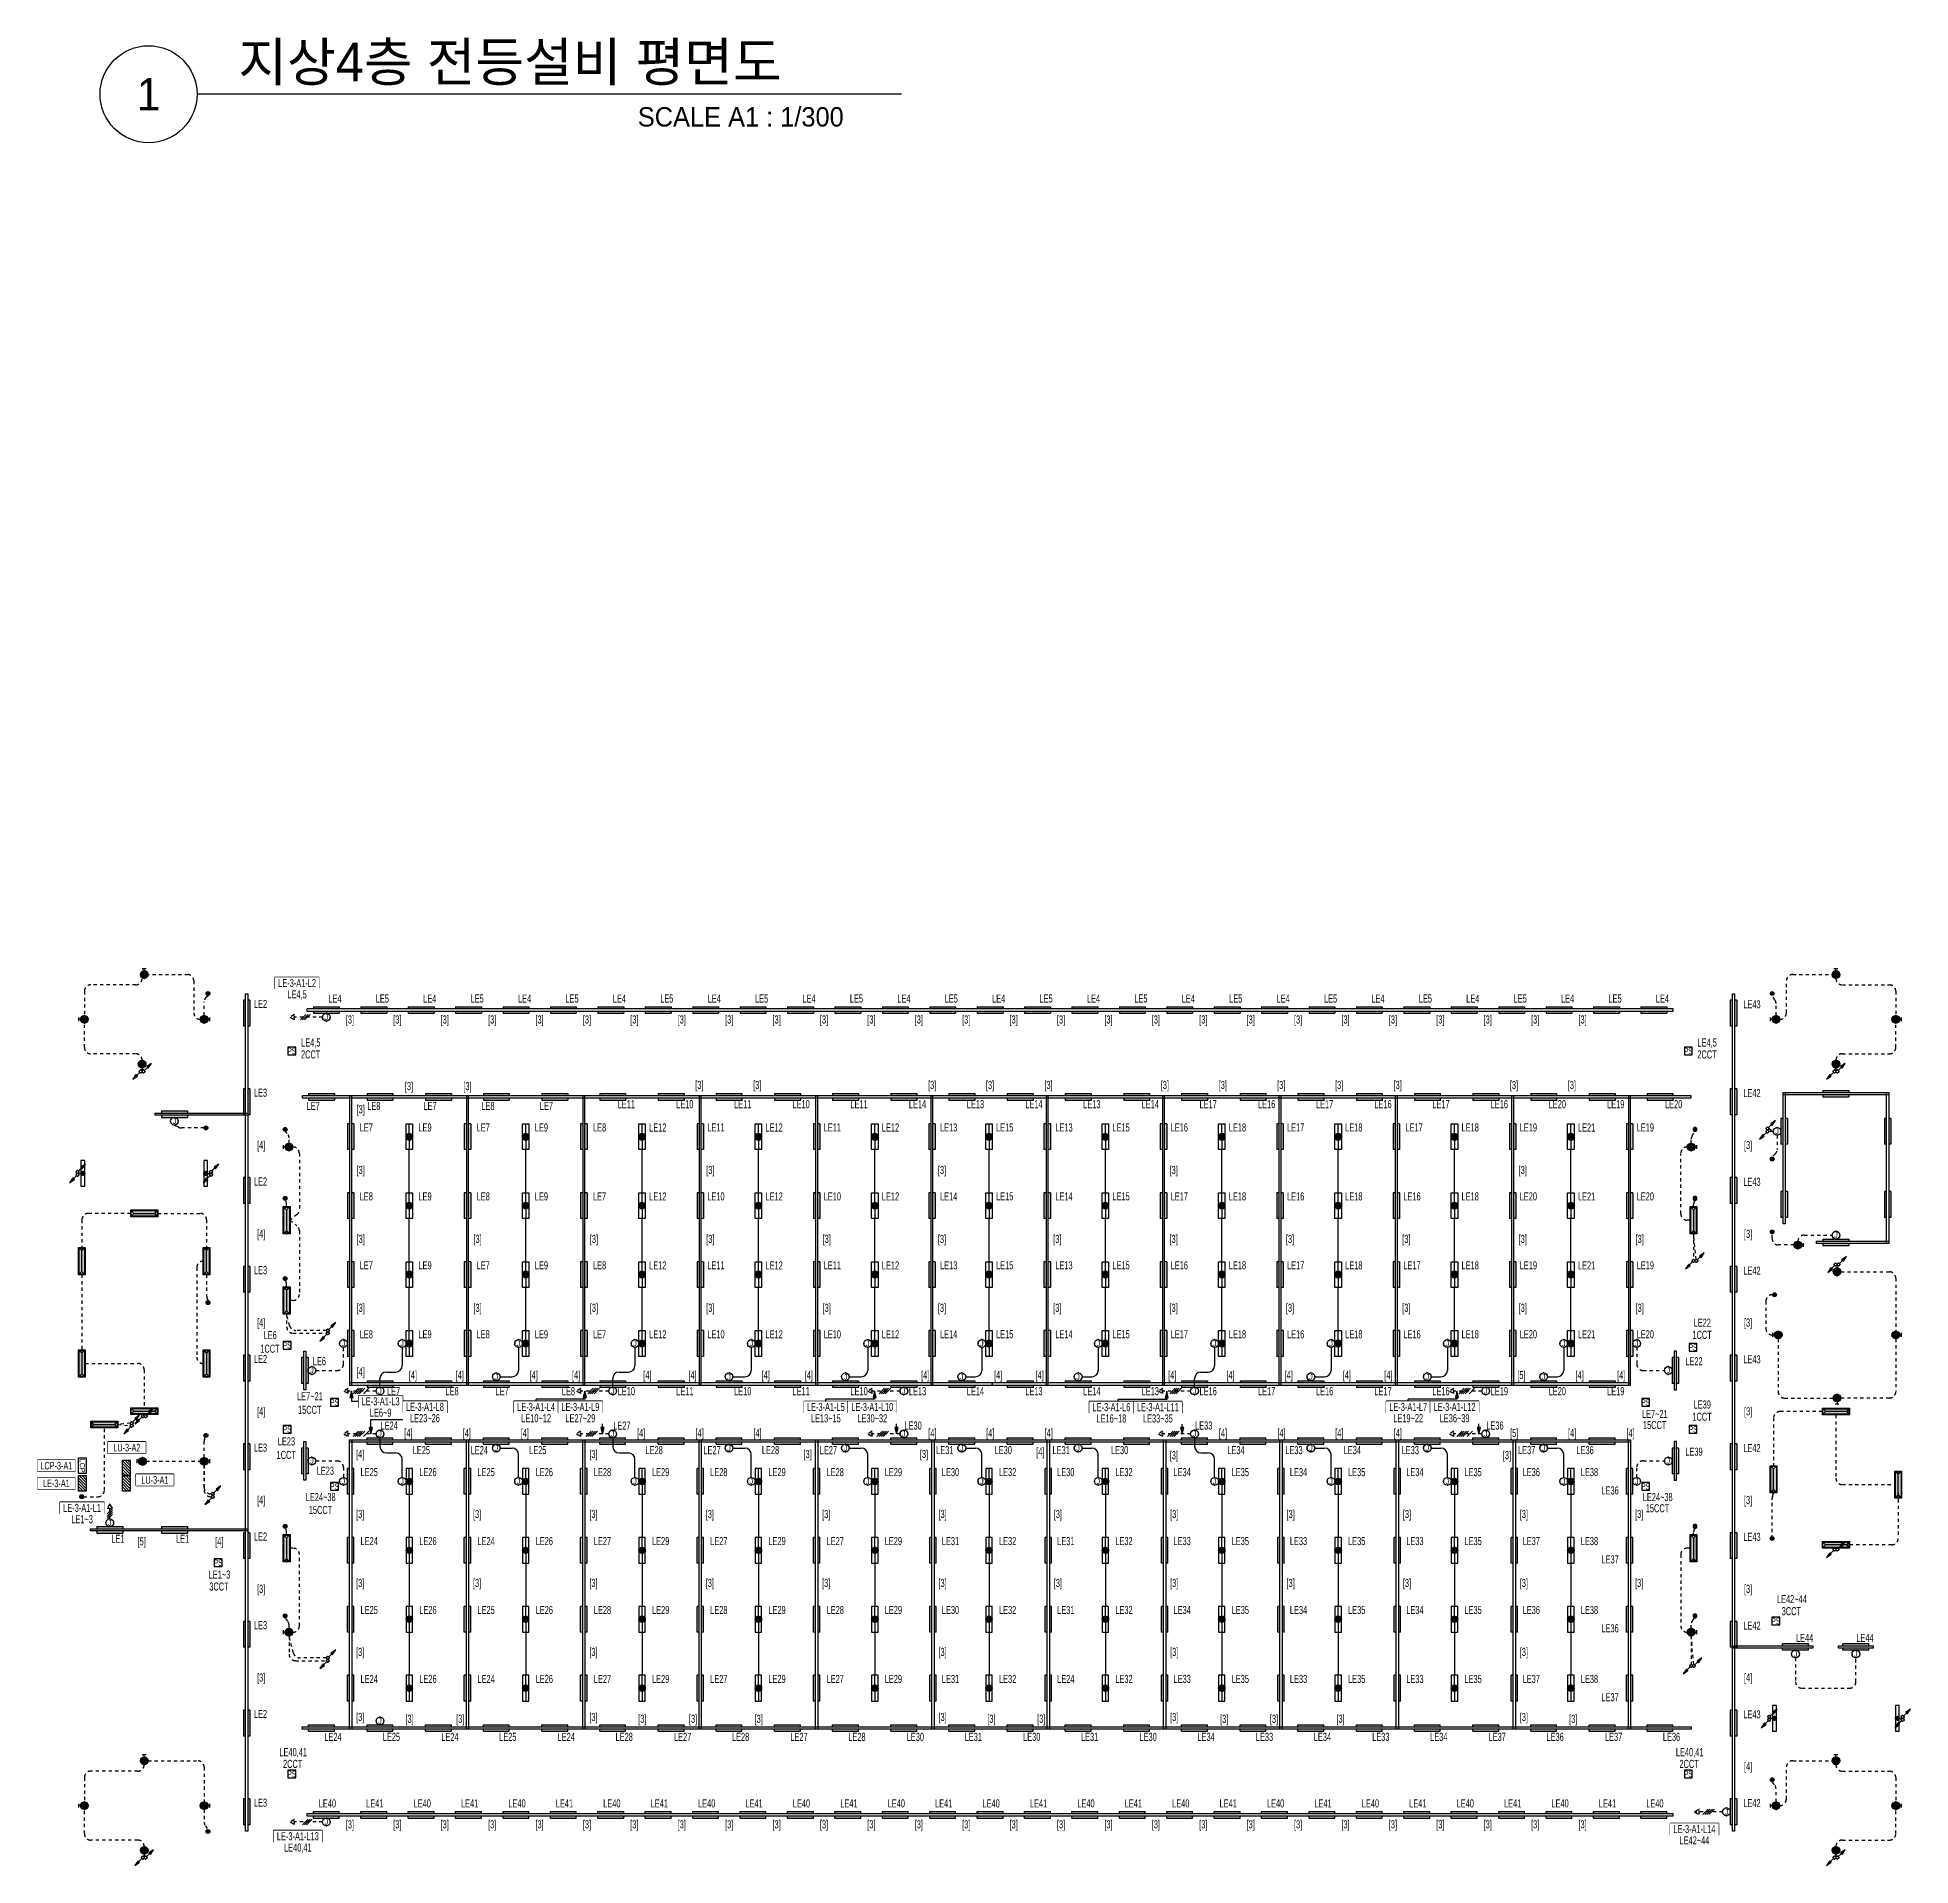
# Model space of a CAD drawing. Header units: millimetres. Extents: x 86947 to 500447, y -530175 to 1059536.
# Drawn here: x 90549 to 177466, y 285272 to 370135 of the extents above; entities that cross this region are included whole.
import ezdxf
from ezdxf.enums import TextEntityAlignment as Align

# ---------------------------------------------------------------- set-up
doc = ezdxf.new("R2010")
doc.units = ezdxf.units.MM
doc.header["$LTSCALE"] = 150
doc.set_wipeout_variables(frame=1)
doc.linetypes.add('D1', pattern=[3, 1, -1, 1])
for name, color, linetype in [('------01 Distribution Panel', 3, 'Continuous'), ('------01 Distribution Panel_UPS_Emgency', 232, 'Continuous'), ('------02 Etc Panel', 3, 'Continuous'), ('------03 Lighting Fixture', 3, 'Continuous'), ('------04 Lighting Switch', 2, 'Continuous'), ('------04 Number of Strands (가닥수)', 1, 'Continuous'), ('-----20 General Symbol', 3, 'Continuous'), ('-----21 Embeded Wire in Ceiling or Wall', 4, 'Continuous'), ('-----23 Concealed or Exposed Wire', 4, 'D1'), ('-----28 Race Way', 1, 'Continuous'), ('-----29 Indicator', 1, 'Continuous'), ('-----41 Drawing Title', 2, 'Continuous')]:
    doc.layers.add(name, color=color, linetype=linetype)
doc.styles.add('ELEC', font='')
doc.styles.get('ELEC').set_extended_font_data('Dotum')

msp = doc.modelspace()

# ---------------------------------------------------------------- texts
at = {"layer": '------04 Lighting Switch', "style": 'ELEC', "width": 0.7}
for s, p in [('LE4', (104353, 325518)), ('LE5', (106553, 325518)), ('LE4', (108753, 325518)), ('LE5', (110953, 325518)), ('LE4', (113153, 325518)), ('LE5', (115353, 325518)), ('LE4', (117553, 325518)), ('LE5', (119753, 325518)), ('LE4', (121953, 325518)), ('LE5', (124153, 325518)), ('LE4', (126353, 325518)), ('LE5', (128553, 325518)), ('LE4', (130753, 325518)), ('LE5', (132953, 325518)), ('LE4', (135153, 325518)), ('LE5', (137353, 325518)), ('LE4', (139553, 325518)), ('LE5', (141753, 325518)), ('LE4', (143953, 325518)), ('LE5', (146153, 325518)), ('LE4', (148353, 325518)), ('LE5', (150553, 325518)), ('LE4', (152753, 325518)), ('LE5', (154953, 325518)), ('LE4', (157153, 325518)), ('LE5', (159353, 325518)), ('LE4', (161553, 325518)), ('LE5', (163753, 325518)), ('LE4', (165953, 325518)), ('LE43', (170107, 325253)), ('LE4,5', (103234, 323444)), ('LE4,5', (168030, 323444)), ('2CCT', (103226, 322926)), ('2CCT', (168022, 322926)), ('LE3', (100898, 321151)), ('LE11', (117875, 320618)), ('LE10', (120587, 320618)), ('LE11', (123275, 320618)), ('LE10', (125987, 320618)), ('LE11', (128675, 320618)), ('LE14', (131387, 320618)), ('LE13', (134075, 320618)), ('LE14', (136787, 320618)), ('LE13', (139475, 320618)), ('LE14', (142187, 320618)), ('LE17', (144875, 320618)), ('LE16', (147587, 320618)), ('LE17', (150275, 320618)), ('LE16', (152987, 320618)), ('LE17', (155675, 320618)), ('LE16', (158387, 320618)), ('LE20', (161075, 320618)), ('LE19', (163787, 320618)), ('LE20', (166475, 320618)), ('LE42', (170107, 321133)), ('LE7', (103340, 320533)), ('LE8', (106159, 320533)), ('LE7', (108765, 320533)), ('LE8', (111453, 320533)), ('LE7', (114165, 320533)), ('LE7', (105808, 319536)), ('LE9', (108533, 319536)), ('LE7', (111233, 319536)), ('LE9', (113933, 319536)), ('LE8', (116633, 319536)), ('LE12', (119333, 319536)), ('LE11', (122033, 319536)), ('LE12', (124733, 319536)), ('LE11', (127433, 319536)), ('LE12', (130133, 319536)), ('LE13', (132833, 319536)), ('LE15', (135433, 319536)), ('LE13', (138183, 319536)), ('LE15', (140833, 319536)), ('LE16', (143533, 319536)), ('LE18', (146233, 319536)), ('LE17', (148933, 319536)), ('LE18', (151633, 319536)), ('LE17', (154433, 319536)), ('LE18', (157033, 319536)), ('LE19', (159733, 319536)), ('LE21', (162433, 319536)), ('LE19', (165158, 319536)), ('LE2', (100898, 317031)), ('LE8', (105808, 316336)), ('LE9', (108533, 316336)), ('LE8', (111233, 316336)), ('LE9', (113933, 316336)), ('LE7', (116633, 316336)), ('LE12', (119333, 316336)), ('LE10', (122033, 316336)), ('LE12', (124733, 316336)), ('LE10', (127433, 316336)), ('LE12', (130133, 316336)), ('LE14', (132833, 316336)), ('LE15', (135433, 316336)), ('LE14', (138183, 316336)), ('LE15', (140833, 316336)), ('LE17', (143533, 316336)), ('LE18', (146233, 316336)), ('LE16', (148933, 316336)), ('LE18', (151633, 316336)), ('LE16', (154333, 316336)), ('LE18', (157033, 316336)), ('LE20', (159733, 316336)), ('LE21', (162433, 316336)), ('LE20', (165158, 316336)), ('LE43', (170107, 317013)), ('LE3', (100898, 312911)), ('LE7', (105808, 313136)), ('LE9', (108533, 313136)), ('LE7', (111233, 313136)), ('LE9', (113933, 313136)), ('LE8', (116633, 313136)), ('LE12', (119333, 313136)), ('LE11', (122033, 313136)), ('LE12', (124733, 313136)), ('LE11', (127433, 313136)), ('LE12', (130133, 313136)), ('LE13', (132833, 313136)), ('LE15', (135433, 313136)), ('LE13', (138183, 313136)), ('LE15', (140833, 313136)), ('LE16', (143533, 313136)), ('LE18', (146233, 313136)), ('LE17', (148933, 313136)), ('LE18', (151633, 313136)), ('LE17', (154333, 313136)), ('LE18', (157033, 313136)), ('LE19', (159733, 313136)), ('LE21', (162433, 313136)), ('LE19', (165158, 313136)), ('LE42', (170107, 312893)), ('LE22', (167801, 310476)), ('1CCT', (101339, 309265)), ('LE6', (101347, 309896)), ('LE8', (105808, 309936)), ('LE9', (108533, 309936)), ('LE8', (111233, 309936)), ('LE9', (113933, 309936)), ('LE7', (116633, 309936)), ('LE12', (119333, 309936)), ('LE10', (122033, 309936)), ('LE12', (124733, 309936)), ('LE10', (127433, 309936)), ('LE12', (130133, 309936)), ('LE14', (132833, 309936)), ('LE15', (135433, 309936)), ('LE14', (138183, 309936)), ('LE15', (140833, 309936)), ('LE17', (143533, 309936)), ('LE18', (146233, 309936)), ('LE16', (148933, 309936)), ('LE18', (151633, 309936)), ('LE16', (154333, 309936)), ('LE18', (157033, 309936)), ('LE20', (159733, 309936)), ('LE21', (162433, 309936)), ('LE20', (165158, 309936)), ('1CCT', (167794, 309908)), ('LE2', (100898, 308791)), ('LE6', (103630, 308686)), ('LE22', (167417, 308686)), ('LE43', (170107, 308773)), ('LE7~21', (103192, 307060)), ('LE10', (117875, 307293)), ('LE11', (120587, 307293)), ('LE10', (123275, 307293)), ('LE13', (131387, 307293)), ('LE14', (134075, 307293)), ('LE13', (136787, 307293)), ('LE16', (144875, 307293)), ('LE17', (147587, 307293)), ('LE16', (150275, 307293)), ('LE19', (158387, 307293)), ('LE20', (161075, 307293)), ('LE19', (163787, 307293)), ('LE39', (167801, 306676)), ('15CCT', (103185, 306429)), ('LE7~21', (165601, 306240)), ('1CCT', (167794, 306108)), ('LE23', (102101, 304965, 0)), ('LE27', (117668, 305699)), ('LE33', (144668, 305699)), ('15CCT', (165594, 305723)), ('LE3', (100898, 304671)), ('1CCT', (102094, 304334, 0)), ('LE25', (108365, 304558)), ('LE24', (111053, 304558)), ('LE25', (113765, 304558)), ('LE28', (119165, 304558)), ('LE27', (121853, 304558)), ('LE28', (124565, 304558)), ('LE27', (127253, 304558)), ('LE31', (132653, 304558)), ('LE30', (135365, 304558)), ('LE31', (138053, 304558)), ('LE30', (140765, 304558)), ('LE34', (146165, 304558)), ('LE33', (148853, 304558)), ('LE34', (151565, 304558)), ('LE33', (154253, 304558)), ('LE37', (159653, 304558)), ('LE36', (162365, 304558)), ('LE39', (167417, 304486)), ('LE42', (170107, 304653)), ('LE23', (103907, 303602)), ('LE25', (105942, 303536)), ('LE26', (108667, 303536)), ('LE25', (111367, 303536)), ('LE26', (114067, 303536)), ('LE28', (116767, 303536)), ('LE29', (119467, 303536)), ('LE28', (122167, 303536)), ('LE29', (124867, 303536)), ('LE28', (127567, 303536)), ('LE29', (130267, 303536)), ('LE30', (132917, 303536)), ('LE32', (135567, 303536)), ('LE30', (138267, 303536)), ('LE32', (140967, 303536)), ('LE34', (143667, 303536)), ('LE35', (146367, 303536)), ('LE34', (149067, 303536)), ('LE35', (151767, 303536)), ('LE34', (154467, 303536)), ('LE35', (157167, 303536)), ('LE36', (159867, 303536)), ('LE38', (162567, 303536)), ('LE24~38', (103692, 302378)), ('LE36', (163525, 302686)), ('LE24~38', (165733, 302378)), ('15CCT', (103684, 301780)), ('15CCT', (165725, 301860)), ('LE2', (100898, 300551)), ('LE1', (94283, 300445)), ('LE1', (97283, 300445)), ('LE24', (105942, 300336)), ('LE26', (108667, 300336)), ('LE24', (111367, 300336)), ('LE26', (114067, 300336)), ('LE27', (116767, 300336)), ('LE29', (119467, 300336)), ('LE27', (122167, 300336)), ('LE29', (124867, 300336)), ('LE27', (127567, 300336)), ('LE29', (130267, 300336)), ('LE31', (132917, 300336)), ('LE32', (135567, 300336)), ('LE31', (138267, 300336)), ('LE32', (140967, 300336)), ('LE33', (143667, 300336)), ('LE35', (146367, 300336)), ('LE33', (149067, 300336)), ('LE35', (151767, 300336)), ('LE33', (154467, 300336)), ('LE35', (157167, 300336)), ('LE37', (159867, 300336)), ('LE38', (162567, 300336)), ('LE43', (170107, 300533)), ('LE37', (163525, 299486)), ('LE1~3', (98997, 298780)), ('3CCT', (98973, 298224)), ('LE25', (105942, 297136)), ('LE26', (108667, 297136)), ('LE25', (111367, 297136)), ('LE26', (114067, 297136)), ('LE28', (116767, 297136)), ('LE29', (119467, 297136)), ('LE28', (122167, 297136)), ('LE29', (124867, 297136)), ('LE28', (127567, 297136)), ('LE29', (130267, 297136)), ('LE30', (132917, 297136)), ('LE32', (135567, 297136)), ('LE31', (138267, 297136)), ('LE32', (140967, 297136)), ('LE34', (143667, 297136)), ('LE35', (146367, 297136)), ('LE34', (149067, 297136)), ('LE35', (151767, 297136)), ('LE34', (154467, 297136)), ('LE35', (157167, 297136)), ('LE36', (159867, 297136)), ('LE38', (162567, 297136)), ('LE42~44', (171959, 297643)), ('3CCT', (171935, 297081)), ('LE3', (100898, 296431)), ('LE36', (163525, 296286)), ('LE42', (170107, 296413)), ('LE44', (172553, 295838)), ('LE44', (175353, 295838)), ('LE24', (105942, 293936)), ('LE26', (108667, 293936)), ('LE24', (111367, 293936)), ('LE26', (114067, 293936)), ('LE27', (116767, 293936)), ('LE29', (119467, 293936)), ('LE27', (122167, 293936)), ('LE29', (124867, 293936)), ('LE27', (127567, 293936)), ('LE29', (130267, 293936)), ('LE31', (132917, 293936)), ('LE32', (135567, 293936)), ('LE24', (138267, 293936)), ('LE32', (140967, 293936)), ('LE33', (143667, 293936)), ('LE35', (146367, 293936)), ('LE33', (149067, 293936)), ('LE35', (151767, 293936)), ('LE33', (154467, 293936)), ('LE35', (157167, 293936)), ('LE37', (159867, 293936)), ('LE38', (162567, 293936)), ('LE37', (163525, 293086)), ('LE2', (100898, 292311)), ('LE43', (170107, 292293)), ('LE24', (104262, 291248)), ('LE25', (106975, 291248)), ('LE24', (109687, 291248)), ('LE25', (112375, 291248)), ('LE24', (115087, 291248)), ('LE28', (117775, 291248)), ('LE27', (120487, 291248)), ('LE28', (123175, 291248)), ('LE27', (125887, 291248)), ('LE28', (128575, 291248)), ('LE30', (131287, 291248)), ('LE31', (133975, 291248)), ('LE30', (136687, 291248)), ('LE31', (139375, 291248)), ('LE30', (142087, 291248)), ('LE34', (144775, 291248)), ('LE33', (147487, 291248)), ('LE34', (150175, 291248)), ('LE33', (152887, 291248)), ('LE34', (155575, 291248)), ('LE37', (158287, 291248)), ('LE36', (160975, 291248)), ('LE37', (163687, 291248)), ('LE36', (166375, 291248)), ('LE40,41', (102417, 290504)), ('LE40,41', (167217, 290504)), ('2CCT', (102393, 289991)), ('2CCT', (167193, 289991)), ('LE3', (100898, 288191)), ('LE40', (104003, 288158)), ('LE41', (106203, 288158)), ('LE40', (108403, 288158)), ('LE41', (110603, 288158)), ('LE40', (112803, 288158)), ('LE41', (115003, 288158)), ('LE40', (117203, 288158)), ('LE41', (119403, 288158)), ('LE40', (121603, 288158)), ('LE41', (123803, 288158)), ('LE40', (126003, 288158)), ('LE41', (128203, 288158)), ('LE40', (130403, 288158)), ('LE41', (132603, 288158)), ('LE40', (134803, 288158)), ('LE41', (137003, 288158)), ('LE40', (139203, 288158)), ('LE41', (141403, 288158)), ('LE40', (143603, 288158)), ('LE41', (145803, 288158)), ('LE40', (148003, 288158)), ('LE41', (150203, 288158)), ('LE40', (152403, 288158)), ('LE41', (154603, 288158)), ('LE40', (156803, 288158)), ('LE41', (159003, 288158)), ('LE40', (161203, 288158)), ('LE41', (163403, 288158)), ('LE40', (165603, 288158)), ('LE42', (170107, 288173))]:
    msp.add_text(s, height=375, dxfattribs=at).set_placement(p, align=Align.MIDDLE)
at = {"layer": '-----28 Race Way', "style": 'ELEC', "width": 0.7}
for s, p in [('[3]', (105047, 324501)), ('[3]', (107247, 324501)), ('[3]', (109447, 324501)), ('[3]', (111647, 324501)), ('[3]', (113847, 324501)), ('[3]', (116047, 324501)), ('[3]', (118247, 324501)), ('[3]', (120447, 324501)), ('[3]', (122647, 324501)), ('[3]', (124847, 324501)), ('[3]', (127047, 324501)), ('[3]', (129247, 324501)), ('[3]', (131447, 324501)), ('[3]', (133647, 324501)), ('[3]', (135847, 324501)), ('[3]', (138047, 324501)), ('[3]', (140247, 324501)), ('[3]', (142447, 324501)), ('[3]', (144647, 324501)), ('[3]', (146847, 324501)), ('[3]', (149047, 324501)), ('[3]', (151247, 324501)), ('[3]', (153447, 324501)), ('[3]', (155647, 324501)), ('[3]', (157847, 324501)), ('[3]', (160047, 324501)), ('[3]', (162247, 324501)), ('[3]', (107788, 321408)), ('[3]', (110501, 321408)), ('[3]', (121265, 321462)), ('[3]', (123952, 321462)), ('[3]', (132065, 321462)), ('[3]', (134752, 321462)), ('[3]', (137465, 321462)), ('[3]', (142865, 321462)), ('[3]', (145552, 321462)), ('[3]', (148265, 321462)), ('[3]', (150952, 321462)), ('[3]', (153665, 321462)), ('[3]', (159065, 321462)), ('[3]', (161752, 321462)), ('[3]', (105546, 320332)), ('[4]', (100929, 318672)), ('[3]', (169929, 318672)), ('[3]', (105546, 317515)), ('[3]', (121771, 317515)), ('[3]', (132521, 317515)), ('[3]', (143271, 317515)), ('[3]', (159471, 317515)), ('[4]', (100929, 314552)), ('[3]', (169929, 314552)), ('[3]', (105546, 314315)), ('[3]', (110971, 314315)), ('[3]', (116371, 314315)), ('[3]', (121771, 314315)), ('[3]', (127171, 314315)), ('[3]', (132521, 314315)), ('[3]', (137871, 314315)), ('[3]', (143271, 314315)), ('[3]', (148671, 314315)), ('[3]', (154071, 314315)), ('[3]', (159471, 314315)), ('[3]', (164896, 314315)), ('[3]', (105546, 311115)), ('[3]', (110971, 311115)), ('[3]', (116371, 311115)), ('[3]', (121771, 311115)), ('[3]', (127171, 311115)), ('[3]', (132521, 311115)), ('[3]', (137871, 311115)), ('[3]', (143271, 311115)), ('[3]', (148671, 311115)), ('[3]', (154071, 311115)), ('[3]', (159471, 311115)), ('[3]', (164896, 311115)), ('[4]', (100929, 310432)), ('[3]', (169929, 310432)), ('[4]', (105546, 308144)), ('[4]', (107971, 307996)), ('[4]', (110144, 307996)), ('[4]', (113573, 307996)), ('[4]', (115544, 307996)), ('[4]', (118852, 307996)), ('[4]', (120944, 307996)), ('[4]', (124342, 307996)), ('[4]', (126344, 307996)), ('[4]', (131744, 307996)), ('[4]', (135127, 307996)), ('[4]', (137052, 307996)), ('[4]', (143210, 307996)), ('[4]', (145910, 307996)), ('[4]', (148610, 307996)), ('[4]', (151310, 307996)), ('[4]', (153238, 307996)), ('[5]', (159410, 307996)), ('[4]', (162110, 307996)), ('[4]', (164042, 307996)), ('[4]', (100929, 306312)), ('[3]', (169929, 306312)), ('[4]', (110475, 305307)), ('[4]', (118562, 305307)), ('[4]', (121275, 305307)), ('[4]', (123962, 305307)), ('[4]', (132075, 305307)), ('[4]', (134762, 305307)), ('[4]', (137475, 305307)), ('[4]', (145562, 305307)), ('[4]', (148275, 305307)), ('[4]', (150962, 305307)), ('[5]', (159075, 305307)), ('[4]', (161762, 305307)), ('[4]', (164475, 305307)), ('[4]', (105524, 304331)), ('[3]', (116349, 304331)), ('[3]', (126286, 304331)), ('[3]', (131686, 304331)), ('[4]', (137086, 304431)), ('[3]', (143280, 304276)), ('[3]', (158737, 304276)), ('[4]', (100929, 302192)), ('[3]', (105524, 301544)), ('[3]', (110949, 301544)), ('[3]', (116349, 301544)), ('[3]', (121749, 301544)), ('[3]', (127149, 301544)), ('[3]', (132549, 301544)), ('[3]', (137899, 301544)), ('[3]', (143299, 301544)), ('[3]', (148699, 301544)), ('[3]', (154099, 301544)), ('[3]', (159524, 301544)), ('[3]', (164874, 301544)), ('[3]', (169929, 302192)), ('[5]', (95383, 300276)), ('[4]', (98988, 300276)), ('[3]', (100929, 298072)), ('[3]', (105524, 298344)), ('[3]', (110949, 298344)), ('[3]', (116349, 298344)), ('[3]', (121749, 298344)), ('[3]', (127149, 298344)), ('[3]', (132549, 298344)), ('[3]', (137899, 298344)), ('[3]', (143299, 298344)), ('[3]', (148699, 298344)), ('[3]', (154099, 298344)), ('[3]', (159524, 298344)), ('[3]', (164874, 298344)), ('[3]', (169929, 298072)), ('[3]', (105524, 295144)), ('[3]', (116349, 295144)), ('[3]', (132549, 295144)), ('[3]', (143299, 295144)), ('[3]', (159524, 295144)), ('[3]', (100929, 293952)), ('[4]', (169929, 293952)), ('[3]', (105524, 292122)), ('[3]', (107816, 292039)), ('[3]', (110170, 292039)), ('[3]', (116349, 292122)), ('[3]', (118616, 292039)), ('[3]', (120970, 292039)), ('[3]', (124016, 292039)), ('[3]', (132549, 292122)), ('[3]', (134816, 292039)), ('[3]', (137129, 292039)), ('[3]', (143299, 292122)), ('[3]', (145616, 292039)), ('[3]', (147929, 292039)), ('[3]', (151016, 292039)), ('[3]', (159524, 292122)), ('[3]', (161816, 292039)), ('[4]', (169929, 289832)), ('[3]', (105047, 287141)), ('[3]', (107247, 287141)), ('[3]', (109447, 287141)), ('[3]', (111647, 287141)), ('[3]', (113847, 287141)), ('[3]', (116047, 287141)), ('[3]', (118247, 287141)), ('[3]', (120447, 287141)), ('[3]', (122647, 287141)), ('[3]', (124847, 287141)), ('[3]', (127047, 287141)), ('[3]', (129247, 287141)), ('[3]', (131447, 287141)), ('[3]', (133647, 287141)), ('[3]', (135847, 287141)), ('[3]', (138047, 287141)), ('[3]', (140247, 287141)), ('[3]', (142447, 287141)), ('[3]', (144647, 287141)), ('[3]', (146847, 287141)), ('[3]', (149047, 287141)), ('[3]', (151247, 287141)), ('[3]', (153447, 287141)), ('[3]', (155647, 287141)), ('[3]', (157847, 287141)), ('[3]', (160047, 287141)), ('[3]', (162247, 287141))]:
    msp.add_text(s, height=375, dxfattribs=at).set_placement(p, align=Align.MIDDLE)
at = {"layer": '-----41 Drawing Title', "color": 2, "style": 'ELEC'}
msp.add_text('지상4층 전등설비 평면도', height=1800, dxfattribs=at).set_placement((99872, 368100))
at = {"layer": '-----41 Drawing Title', "color": 7, "style": 'ELEC'}
msp.add_text('1', height=1500, dxfattribs=at).set_placement((95704, 367500), align=Align.MIDDLE)
at = {"layer": '-----41 Drawing Title', "style": 'ELEC'}
msp.add_text('SCALE A1 : 1/300', height=900, dxfattribs=at).set_placement((127962, 366000), align=Align.RIGHT)

# ---------------------------------------------------------------- blocks, each defined once
blk = doc.blocks.new('E17')
h = blk.add_hatch(color=256)
h.paths.add_polyline_path([(600, 100), (-600, 100), (-600, 0), (600, 0)])
h.paths.add_polyline_path([(600, -100), (-600, -100), (-600, -200), (600, -200)])
for p, q in [((-600, 100), (600, 100)), ((-600, 100), (-600, 0)), ((600, 100), (600, 0)), ((600, 100), (600, 0)), ((-600, -100), (-600, -200)), ((-600, -200), (600, -200)), ((600, -100), (600, -200))]:
    blk.add_line(p, q)
blk = doc.blocks.new('*U12')
h = blk.add_hatch(color=256)
edge = h.paths.add_edge_path()
edge.add_arc((0, -75), 75, 0, 360)
blk.add_circle((0, -75), 75)
blk = doc.blocks.new('*U15')
blk.add_lwpolyline([(150, 0), (-150, 0), (-150, -300), (150, -300)], close=True)
at = {"style": 'ELEC', "width": 0.6}
blk.add_text('PS', height=250, dxfattribs=at).set_placement((0, -150), align=Align.MIDDLE)
blk = doc.blocks.new('D06')
for p, q in [((-75, 0), (0, 0)), ((0, -75), (0, 75))]:
    blk.add_line(p, q)
at = {"linetype": 'Continuous'}
blk.add_circle((-225, 0), 150, dxfattribs=at)
for p in [(-375, 0), (-225, 150), (-75, 0), (-225, -150)]:
    blk.add_point(p)
blk = doc.blocks.new('E06')
blk.add_hatch(color=256).paths.add_polyline_path([(-75, 0, 1), (-375, 0, 1)])
blk.add_blockref('D06', (0, 0))
blk = doc.blocks.new('벽부 비상등')
h = blk.add_hatch(color=0)
h.dxf.hatch_style = 1
h.paths.add_polyline_path([(0, 488), (-128, 600), (-128, -600), (0, -488)])
h = blk.add_hatch(color=0)
h.dxf.hatch_style = 1
h.paths.add_polyline_path([(128, 600), (0, 488), (0, -488), (128, -600)])
at = {"color": 1}
for p, q in [((-128, 600), (0, 488)), ((0, 488), (128, 600)), ((0, -488), (0, 488)), ((-128, -600), (0, -488)), ((0, -488), (128, -600))]:
    blk.add_line(p, q, dxfattribs=at)
blk.add_lwpolyline([(158, -630), (158, 630), (-158, 630), (-158, -630)], close=True)
blk.add_lwpolyline([(128, -600), (128, 600), (-128, 600), (-128, -600)], close=True, dxfattribs=at)
blk = doc.blocks.new('O04')
blk.add_circle((0, 0), 150)
for p in [(-150, 0), (0, 150), (150, 0), (0, -150)]:
    blk.add_point(p)
at = {"style": 'ELEC'}
blk.add_text('J', height=214, dxfattribs=at).set_placement((0, 0), align=Align.MIDDLE)
blk = doc.blocks.new('O01')
blk.add_hatch(color=256).paths.add_polyline_path([(-149, -218), (-218, -149), (-368, -368)])
blk.add_line((-46, -46), (-184, -184))
blk.add_lwpolyline([(-368, -368), (-149, -218), (-218, -149), (-368, -368)])
blk.add_circle((0, 0), 65)
for p in [(-65, 0), (-65, 0), (0, 65), (0, 65), (65, 0), (65, 0), (0, -65), (0, -65)]:
    blk.add_point(p)
blk = doc.blocks.new('O07')
blk.add_lwpolyline([(0, -100), (173, 0), (0, 100)], close=True)
blk = doc.blocks.new('*U44')
at = {"color": 0}
for p, q in [((-186, -106), (26, 106)), ((-106, -106), (106, 106)), ((-26, -106), (186, 106))]:
    blk.add_line(p, q, dxfattribs=at)
blk = doc.blocks.new('*U47')
at = {"color": 0}
for p, q in [((-226, -106), (-14, 106)), ((-146, -106), (66, 106)), ((-66, -106), (146, 106)), ((14, -106), (226, 106))]:
    blk.add_line(p, q, dxfattribs=at)
blk = doc.blocks.new('D12')
at = {"linetype": 'Continuous'}
blk.add_lwpolyline([(600, -90), (600, 90), (-600, 90), (-600, -90)], close=True, dxfattribs=at)
blk.add_circle((0, 0), 90, dxfattribs=at)
for p in [(-90, 0), (0, 90), (90, 0), (0, -90)]:
    blk.add_point(p)
blk = doc.blocks.new('E13')
at = {"layer": '------03 Lighting Fixture'}
blk.add_hatch(color=256, dxfattribs=at).paths.add_polyline_path([(-90, 180, 1), (90, 180, 1)])
for p, q in [((90, 0), (-90, 0)), ((0, 90), (0, 0))]:
    blk.add_line(p, q, dxfattribs=at)
blk.add_blockref('D12', (0, 180), dxfattribs=at)
blk = doc.blocks.new('A02')
h = blk.add_hatch()
h.set_pattern_fill('ANSI31', color=256, scale=25, style=0)
h.set_pattern_definition([(45, (-2000, -19200), (-56.1266, 56.1266), [])])
h.paths.add_polyline_path([(-300, 300), (-300, 0), (300, 0), (300, 300)])
blk.add_lwpolyline([(300, 0), (-300, 0), (-300, 300), (300, 300)], close=True)
blk = doc.blocks.new('A07')
blk.add_lwpolyline([(-300, 0), (-300, 300), (300, 300), (300, 0)], close=True)
at = {"style": 'ELEC'}
blk.add_text('LCP', height=200, dxfattribs=at).set_placement((0, 150), align=Align.MIDDLE)
blk = doc.blocks.new('D14')
at = {"linetype": 'Continuous'}
for p, q in [((-150, 0), (-600, 0)), ((150, 0), (600, 0))]:
    blk.add_line(p, q, dxfattribs=at)
blk.add_lwpolyline([(600, 150), (-600, 150), (-600, -150), (600, -150)], close=True, dxfattribs=at)
blk.add_circle((0, 0), 150, dxfattribs=at)
for p in [(-150, 0), (0, 150), (150, 0), (0, -150)]:
    blk.add_point(p)
blk = doc.blocks.new('E14')
blk.add_hatch(color=256).paths.add_polyline_path([(-150, 0, 1), (150, 0, 1)])
blk.add_blockref('D14', (0, 0))
blk = doc.blocks.new('*U46')
at = {"color": 0}
for p, q in [((-306, -106), (-94, 106)), ((-226, -106), (-14, 106)), ((-146, -106), (66, 106)), ((-66, -106), (146, 106)), ((94, -106), (306, 106))]:
    blk.add_line(p, q, dxfattribs=at)

# ---------------------------------------------------------------- linework, layer by layer
at = {"layer": '------01 Distribution Panel', "color": 1}
for points in [[(101570, 325979), (103625, 325979), (103625, 326504), (101570, 326504)], [(105447, 306558), (107502, 306558), (107502, 307083), (105447, 307083)], [(112659, 306301), (114714, 306301), (114714, 306826), (112659, 306826)], [(126105, 306296), (128160, 306296), (128160, 306821), (126105, 306821)], [(153128, 306301), (155183, 306301), (155183, 306826), (153128, 306826)], [(139357, 306289), (141412, 306289), (141412, 306814), (139357, 306814)], [(91593, 301612), (93648, 301612), (93648, 302137), (91593, 302137)], [(101504, 286371), (103759, 286371), (103759, 286896), (101504, 286896)], [(166312, 286706), (168566, 286706), (168566, 287231), (166312, 287231)]]:
    msp.add_lwpolyline(points, close=True, dxfattribs=at)
at = {"layer": '------01 Distribution Panel', "color": 1, "elevation": 0}
for points in [[(93819, 304411), (95574, 304411), (95574, 304936), (93819, 304936)], [(95121, 302910), (96876, 302910), (96876, 303435), (95121, 303435)], [(90549, 302753), (92304, 302753), (92304, 303278), (90549, 303278)]]:
    msp.add_lwpolyline(points, close=True, dxfattribs=at)
at = {"layer": '-----21 Embeded Wire in Ceiling or Wall'}
for p, q in [((107804, 316505), (107804, 318505)), ((113204, 316505), (113204, 318505)), ((118604, 316505), (118604, 318505)), ((124004, 316505), (124004, 318505)), ((129404, 316505), (129404, 318505)), ((134704, 316505), (134704, 318505)), ((140104, 316505), (140104, 318505)), ((145504, 316505), (145504, 318505)), ((150904, 316505), (150904, 318505)), ((156304, 316505), (156304, 318505)), ((161704, 316505), (161704, 318505)), ((107804, 313305), (107804, 315305)), ((113204, 313305), (113204, 315305)), ((118604, 313305), (118604, 315305)), ((124004, 313305), (124004, 315305)), ((129404, 313305), (129404, 315305)), ((134704, 313305), (134704, 315305)), ((140104, 313305), (140104, 315305)), ((145504, 313305), (145504, 315305)), ((150904, 313305), (150904, 315305)), ((156304, 313305), (156304, 315305)), ((161704, 313305), (161704, 315305)), ((107804, 310105), (107804, 312105)), ((113204, 310105), (113204, 312105)), ((118604, 310105), (118604, 312105)), ((124004, 310105), (124004, 312105)), ((129404, 310105), (129404, 312105)), ((134704, 310105), (134704, 312105)), ((140104, 310105), (140104, 312105)), ((145504, 310105), (145504, 312105)), ((150904, 310105), (150904, 312105)), ((156304, 310105), (156304, 312105)), ((161704, 310105), (161704, 312105)), ((107474, 309325), (107474, 308480)), ((112874, 309325), (112874, 308260)), ((118274, 309325), (118274, 308480)), ((123674, 309325), (123674, 308260)), ((129074, 309325), (129074, 308260)), ((134374, 309325), (134374, 308260)), ((139774, 309325), (139774, 308260)), ((145174, 309325), (145174, 308480)), ((150574, 309325), (150574, 308260)), ((155974, 309325), (155974, 308260)), ((161374, 309325), (161374, 308260)), ((106741, 308180), (107174, 308180)), ((112021, 307960), (112574, 307960)), ((117241, 307480), (117241, 307880)), ((117541, 308180), (117974, 308180)), ((122821, 307960), (123374, 307960)), ((128221, 307960), (128774, 307960)), ((133621, 307960), (134074, 307960)), ((139021, 307960), (139474, 307960)), ((144241, 307480), (144241, 307880)), ((144541, 308180), (144874, 308180)), ((149821, 307960), (150274, 307960)), ((155221, 307960), (155674, 307960)), ((160621, 307960), (161074, 307960)), ((106441, 305130), (106441, 304730)), ((117241, 305130), (117241, 304730)), ((144241, 305130), (144241, 304730)), ((106741, 304430), (107174, 304430)), ((112021, 304650), (112574, 304650)), ((112874, 303285), (112874, 304350)), ((117541, 304430), (117974, 304430)), ((122821, 304650), (123374, 304650)), ((123674, 303285), (123674, 304350)), ((128221, 304650), (128774, 304650)), ((129074, 303285), (129074, 304350)), ((133621, 304650), (134074, 304650)), ((134374, 303285), (134374, 304350)), ((139021, 304650), (139474, 304650)), ((139774, 303285), (139774, 304350)), ((144541, 304430), (144874, 304430)), ((149821, 304650), (150274, 304650)), ((150574, 303285), (150574, 304350)), ((155221, 304650), (155674, 304650)), ((155974, 303285), (155974, 304350)), ((160621, 304650), (161074, 304650)), ((161374, 303285), (161374, 304350)), ((107474, 303285), (107474, 304130)), ((118274, 303285), (118274, 304130)), ((145174, 303285), (145174, 304130)), ((107804, 302505), (107804, 300505)), ((113204, 302505), (113204, 300505)), ((118604, 302505), (118604, 300505)), ((124004, 302505), (124004, 300505)), ((129404, 302505), (129404, 300505)), ((134704, 302505), (134704, 300505)), ((140104, 302505), (140104, 300505)), ((145504, 302505), (145504, 300505)), ((150904, 302505), (150904, 300505)), ((156304, 302505), (156304, 300505)), ((161704, 302505), (161704, 300505)), ((107804, 299305), (107804, 297305)), ((113204, 299305), (113204, 297305)), ((118604, 299305), (118604, 297305)), ((124004, 299305), (124004, 297305)), ((129404, 299305), (129404, 297305)), ((134704, 299305), (134704, 297305)), ((140104, 299305), (140104, 297305)), ((145504, 299305), (145504, 297305)), ((150904, 299305), (150904, 297305)), ((156304, 299305), (156304, 297305)), ((161704, 299305), (161704, 297305)), ((107804, 296105), (107804, 294105)), ((113204, 296105), (113204, 294105)), ((118604, 296105), (118604, 294105)), ((124004, 296105), (124004, 294105)), ((129404, 296105), (129404, 294105)), ((134704, 296105), (134704, 294105)), ((140104, 296105), (140104, 294105)), ((145504, 296105), (145504, 294105)), ((150904, 296105), (150904, 294105)), ((156304, 296105), (156304, 294105)), ((161704, 296105), (161704, 294105))]:
    msp.add_line(p, q, dxfattribs=at)
for centre, start, end in [((106741, 307880), 90, 180), ((107174, 308480), 270, 0), ((112574, 308260), 270, 0), ((117541, 307880), 90, 180), ((117974, 308480), 270, 0), ((123374, 308260), 270, 0), ((128774, 308260), 270, 0), ((134074, 308260), 270, 0), ((139474, 308260), 270, 0), ((144541, 307880), 90, 180), ((144874, 308480), 270, 0), ((150274, 308260), 270, 0), ((155674, 308260), 270, 0), ((161074, 308260), 270, 0), ((106741, 304730), 180, 270), ((107174, 304130), 0, 90), ((112574, 304350), 0, 90), ((117541, 304730), 180, 270), ((117974, 304130), 0, 90), ((123374, 304350), 0, 90), ((128774, 304350), 0, 90), ((134074, 304350), 0, 90), ((139474, 304350), 0, 90), ((144541, 304730), 180, 270), ((144874, 304130), 0, 90), ((150274, 304350), 0, 90), ((155674, 304350), 0, 90), ((161074, 304350), 0, 90)]:
    msp.add_arc(centre, 300, start, end, dxfattribs=at)
at = {"layer": '-----23 Concealed or Exposed Wire'}
for points in [[(95404, 326455, -0.414214), (95104, 326155), (93024, 326155, 0.414214), (92724, 325855), (92724, 324735)], [(95584, 326635), (97504, 326635, -0.414214), (97804, 326335), (97804, 324855, 0.414214), (98104, 324555)], [(171404, 324555, 0.414214), (171704, 324855), (171704, 326335, -0.414214), (172004, 326635), (173824, 326635)], [(174004, 326455, 0.414214), (174304, 326155), (176484, 326155, -0.414214), (176784, 325855), (176784, 324735)], [(98284, 324735), (98284, 325364, -0.203951), (98376, 325580), (98464, 325665)], [(171224, 324735), (171224, 325296, 0.143386), (171176, 325458), (171044, 325665)], [(95404, 322655, 0.414214), (95104, 322955), (93024, 322955, -0.414214), (92724, 323255), (92724, 324375)], [(174004, 322655, -0.414214), (174304, 322955), (176484, 322955, 0.414214), (176784, 323255), (176784, 324375)], [(98274, 319515), (97230, 319515, -0.118785), (97093, 319548), (96904, 319645)], [(102224, 318810), (102224, 319048, 0.195368), (102139, 319257), (102044, 319355)], [(167284, 318810), (167284, 318983, -0.141893), (167330, 319144), (167464, 319355)], [(171274, 319175), (171274, 318516, -0.197487), (171187, 318305), (171044, 318160)], [(102404, 318630, -0.414214), (102704, 318330), (102704, 315723, -0.227423), (102591, 315489), (102269, 315230), (102591, 314971, -0.227423), (102704, 314737), (102704, 311805, -0.414214), (102404, 311505), (102269, 311505)], [(167239, 315230), (167104, 315230, -0.414214), (166804, 315530), (166804, 318330, -0.414214), (167104, 318630), (167284, 318630)], [(94874, 315548), (92911, 315548, 0.414214), (92611, 315248), (92611, 313960)], [(96134, 315548), (98096, 315548, -0.414214), (98396, 315248), (98396, 313960)], [(102111, 315860), (102111, 315963, 0.146377), (102062, 316127), (102044, 316155)], [(167396, 315860), (167396, 315959, -0.134172), (167438, 316111), (167464, 316155)], [(172054, 314080), (171344, 314080, -0.414214), (171044, 314380), (171044, 314597)], [(172234, 314080), (172234, 314235, -0.414214), (172534, 314535), (173824, 314535)], [(98239, 313330, 0.414214), (97939, 313030), (97939, 308880, 0.414214), (98239, 308580)], [(98396, 312700), (98396, 311733, 0.087527), (98414, 311631), (98464, 311495)], [(102111, 312135), (102111, 312239, 0.156652), (102055, 312414), (102044, 312430)], [(174234, 312835), (176484, 312835, -0.414214), (176784, 312535), (176784, 310085)], [(171065, 311770), (171054, 311770, 0.414214), (170754, 311470), (170754, 310205, 0.414214), (171054, 309905)], [(103954, 310113), (102539, 310113, -0.342726), (102248, 310339), (102111, 310875), (102111, 310875), (102111, 310283, 0.414214), (102411, 309983), (103954, 309983)], [(171324, 309725), (171324, 307275, 0.414214), (171624, 306975), (173874, 306975)], [(176784, 309725), (176784, 307275, -0.414214), (176484, 306975), (174234, 306975)], [(92769, 308580), (95204, 308580, -0.414214), (95504, 308280), (95504, 306520)], [(103464, 308255), (104449, 308255, 0.414214), (104749, 308555), (104749, 309325)], [(164759, 309325), (164759, 308555, 0.414214), (165059, 308255), (166044, 308255)], [(173374, 306348), (171411, 306348, 0.414214), (171111, 306048), (171111, 303835)], [(174004, 306190), (174004, 303255, 0.414214), (174304, 302955), (176739, 302955)], [(98284, 304220), (98284, 304976, -0.087415), (98299, 305061), (98364, 305240)], [(98624, 302525), (98584, 302525, -0.414214), (98284, 302825), (98284, 303860), (98284, 302695, 0.414214), (98584, 302395), (98624, 302395)], [(103464, 304055), (104449, 304055, -0.414214), (104749, 303755), (104749, 303285)], [(164759, 303285), (164759, 303755, -0.414214), (165059, 304055), (166044, 304055)], [(171044, 300455), (171044, 302318, -0.077895), (171058, 302410), (171111, 302575)], [(176896, 302575), (176896, 300463, -0.414214), (176596, 300163), (174634, 300163)], [(102111, 300635), (102111, 300737, 0.144104), (102063, 300900), (102044, 300930)], [(167396, 300635), (167396, 300738, -0.150684), (167448, 300907), (167464, 300930)], [(102404, 296105, 0.414214), (102704, 296405), (102704, 299705, 0.414214), (102404, 300005), (102269, 300005)], [(167239, 300005), (167104, 300005, 0.414214), (166804, 299705), (166804, 296405, 0.414214), (167104, 296105)], [(102224, 296285), (102224, 296436, 0.167033), (102160, 296620), (102044, 296770)], [(167284, 296285), (167284, 296461, -0.193153), (167367, 296669), (167464, 296770)], [(103954, 294913), (102715, 294913, -0.342726), (102424, 295139), (102224, 295925), (102224, 295925), (102224, 295083, 0.414214), (102524, 294783), (103954, 294783)], [(172130, 294910), (172130, 293805, 0.414214), (172430, 293505), (174630, 293505, 0.414214), (174930, 293805), (174930, 294910)], [(95504, 289955, -0.414214), (95204, 289655), (93024, 289655, 0.414214), (92724, 289355), (92724, 288235)], [(95684, 290135), (97984, 290135, -0.414214), (98284, 289835), (98284, 288235)], [(171404, 288055, 0.414214), (171704, 288355), (171704, 289835, -0.414214), (172004, 290135), (173824, 290135)], [(174004, 289955, 0.414214), (174304, 289655), (176484, 289655, -0.414214), (176784, 289355), (176784, 288235)], [(171224, 288235), (171224, 288834, 0.169198), (171159, 289020), (171044, 289165)], [(95504, 286155, 0.414214), (95204, 286455), (93024, 286455, -0.414214), (92724, 286755), (92724, 287875)], [(98284, 287875), (98284, 287291, 0.158092), (98341, 287115), (98464, 286945)], [(174004, 286155, -0.414214), (174304, 286455), (176484, 286455, 0.414214), (176784, 286755), (176784, 287875)]]:
    msp.add_lwpolyline(points, format="xyb", dxfattribs=at)
for points in [[(103774, 324655), (102274, 324655)], [(170895, 319485), (171094, 319355), (170895, 319355)], [(167526, 313405), (167396, 314600), (167396, 313405)], [(92611, 312700), (92611, 309210)], [(117061, 307300), (115561, 307300)], [(130574, 307300), (129074, 307300)], [(144061, 307300), (142561, 307300)], [(157574, 307300), (156074, 307300)], [(94854, 305813), (94284, 305748), (94854, 305683)], [(106261, 305310), (104761, 305310)], [(117061, 305310), (115561, 305310)], [(130574, 305310), (129074, 305310)], [(144061, 305310), (142561, 305310)], [(157574, 305310), (156074, 305310)], [(95604, 304040), (98104, 304040)], [(93904, 301365), (93904, 302065)], [(167414, 294605), (167284, 295925), (167284, 294605)], [(168744, 287765), (167444, 287765)], [(103774, 287295), (102274, 287295)]]:
    msp.add_lwpolyline(points, dxfattribs=at)
at = {"layer": '-----28 Race Way'}
for points in [[(100204, 325745), (100304, 325745), (100304, 286865), (100204, 286865)], [(102829, 320905), (167279, 320905), (167279, 321005), (102829, 321005)], [(115954, 307580), (115954, 321005), (115854, 321005), (115854, 307580)], [(132104, 307580), (132104, 321005), (132004, 321005), (132004, 307580)], [(137454, 307580), (137454, 321005), (137354, 321005), (137354, 307580)], [(142854, 307580), (142854, 321005), (142754, 321005), (142754, 307580)], [(148254, 307580), (148254, 321005), (148154, 321005), (148154, 307580)], [(153654, 307580), (153654, 321005), (153554, 321005), (153554, 307580)], [(159054, 307580), (159054, 321005), (158954, 321005), (158954, 307580)], [(171554, 321155), (171654, 321155), (171654, 315055), (171554, 315055)], [(176454, 321155), (176454, 321055), (171554, 321055), (171554, 321155)], [(176354, 321155), (176454, 321155), (176454, 314155), (176354, 314155)], [(176454, 314255), (176454, 314155), (173104, 314155), (173104, 314255)], [(102904, 309155), (103004, 309155), (103004, 307355), (102904, 307355)], [(166604, 309155), (166504, 309155), (166504, 307355), (166604, 307355)], [(105029, 307580), (134854, 307580), (134854, 307680), (105029, 307680)], [(134854, 307580), (164479, 307580), (164479, 307680), (134854, 307680)], [(102904, 304955), (103004, 304955), (103004, 303155), (102904, 303155)], [(105029, 305030), (164479, 305030), (164479, 304930), (105029, 304930)], [(121354, 305030), (121354, 291605), (121254, 291605), (121254, 305030)], [(137504, 305030), (137504, 291605), (137404, 291605), (137404, 305030)], [(142904, 305030), (142904, 291605), (142804, 291605), (142804, 305030)], [(148304, 305030), (148304, 291605), (148204, 291605), (148204, 305030)], [(153704, 305030), (153704, 291605), (153604, 291605), (153604, 305030)], [(159129, 305030), (159129, 291605), (159029, 291605), (159029, 305030)], [(166604, 304955), (166504, 304955), (166504, 303155), (166604, 303155)], [(93004, 300805), (93004, 300905), (100304, 300905), (100304, 300805)], [(169254, 295470), (172930, 295470), (172930, 295370), (169254, 295370)], [(174130, 295470), (175730, 295470), (175730, 295370), (174130, 295370)], [(102829, 291705), (167279, 291705), (167279, 291605), (102829, 291605)]]:
    msp.add_lwpolyline(points, close=True, dxfattribs=at)
at = {"layer": '-----28 Race Way', "elevation": 0}
for points in [[(169304, 325745), (169304, 286865), (169204, 286865), (169204, 325745)], [(103054, 324935), (166454, 324935), (166454, 325035), (103054, 325035)], [(105129, 307580), (105129, 321005), (105029, 321005), (105029, 307580)], [(110554, 307580), (110554, 321005), (110454, 321005), (110454, 307580)], [(121354, 307580), (121354, 321005), (121254, 321005), (121254, 307580)], [(126754, 307580), (126754, 321005), (126654, 321005), (126654, 307580)], [(164479, 307580), (164479, 321005), (164379, 321005), (164379, 307580)], [(96004, 320105), (96004, 320205), (100304, 320205), (100304, 320105)], [(105129, 305030), (105129, 291605), (105029, 291605), (105029, 305030)], [(110554, 305030), (110554, 291605), (110454, 291605), (110454, 305030)], [(115954, 305030), (115954, 291605), (115854, 291605), (115854, 305030)], [(126754, 305030), (126754, 291605), (126654, 291605), (126654, 305030)], [(132154, 305030), (132154, 291605), (132054, 291605), (132054, 305030)], [(164479, 305030), (164479, 291605), (164379, 291605), (164379, 305030)], [(103054, 287575), (166454, 287575), (166454, 287675), (103054, 287675)]]:
    msp.add_lwpolyline(points, close=True, dxfattribs=at)
at = {"layer": '-----41 Drawing Title', "color": 7}
msp.add_line((130646, 367500), (97954, 367500), dxfattribs=at)
msp.add_circle((95704, 367500), 2250, dxfattribs=at)

# ---------------------------------------------------------------- block references
at = {"layer": '------01 Distribution Panel', "xscale": 1.2, "yscale": 1.2, "zscale": 1.2, "rotation": 270}
msp.add_blockref('A02', (92454, 303015), dxfattribs=at)
at = {"layer": '------01 Distribution Panel_UPS_Emgency', "xscale": 1.2, "yscale": 1.2, "zscale": 1.2, "rotation": 270}
msp.add_blockref('A02', (94494, 303015), dxfattribs=at)
at = {"layer": '------02 Etc Panel', "xscale": 1.2, "yscale": 1.2, "zscale": 1.2, "rotation": 270}
msp.add_blockref('A07', (92454, 303835), dxfattribs=at)
at = {"layer": '------03 Lighting Fixture', "xscale": 1.2, "yscale": 1.2, "zscale": 1.2}
for p, rotation in [((95504, 326905), 90), ((174004, 326905), 90), ((92454, 324555), 180), ((170954, 324555), 180), ((95404, 322205), 270), ((174004, 322205), 270), ((101954, 318630), 180), ((174054, 313105), 90), ((171054, 309905), 180), ((174054, 306705), 270), ((95154, 304040), 180), ((101954, 296105), 180), ((95504, 290405), 89.99999999999999), ((174004, 290405), 90), ((92454, 288055), 180), ((170954, 288055), 180), ((95504, 285705), 270), ((174004, 285705), 270)]:
    msp.add_blockref('E06', p, dxfattribs=dict(at, rotation=rotation))
at = {"layer": '------03 Lighting Fixture', "color": 3}
for p, rotation in [((100304, 324845), 270), ((169304, 324845), 270), ((100304, 320725), 270), ((169304, 320725), 270), ((171654, 319355), 270), ((176454, 319355), 270), ((105129, 319105), 270), ((110554, 319105), 270), ((115954, 319105), 270), ((121354, 319105), 270), ((126754, 319105), 270), ((132104, 319105), 270), ((137454, 319105), 270), ((142854, 319105), 270), ((148254, 319105), 270), ((153654, 319105), 270), ((159054, 319105), 270), ((164479, 319105), 270), ((100304, 316605), 270), ((105129, 315905), 270), ((110554, 315905), 270), ((115954, 315905), 270), ((121354, 315905), 270), ((126754, 315905), 270), ((132104, 315905), 270), ((137454, 315905), 270), ((142854, 315905), 270), ((148254, 315905), 270), ((153654, 315905), 270), ((159054, 315905), 270), ((164479, 315905), 270), ((169304, 316605), 270), ((171654, 315955), 270), ((176454, 315955), 270), ((100304, 312485), 270), ((105129, 312705), 270), ((110554, 312705), 270), ((115954, 312705), 270), ((121354, 312705), 270), ((126754, 312705), 270), ((132104, 312705), 270), ((137454, 312705), 270), ((142854, 312705), 270), ((148254, 312705), 270), ((153654, 312705), 270), ((159054, 312705), 270), ((164479, 312705), 270), ((169304, 312485), 270), ((105129, 309505), 270), ((110554, 309505), 270), ((115954, 309505), 270), ((121354, 309505), 270), ((126754, 309505), 270), ((132104, 309505), 270), ((137454, 309505), 270), ((142854, 309505), 270), ((148254, 309505), 270), ((153654, 309505), 270), ((159054, 309505), 270), ((164479, 309505), 270), ((100304, 308365), 270), ((103004, 308255), 270), ((166604, 308255), 270), ((169304, 308365), 270), ((100304, 304245), 270), ((103004, 304055), 270), ((166604, 304055), 270), ((169304, 304245), 270), ((100304, 300125), 270), ((169304, 300125), 270), ((100304, 296005), 270), ((169304, 296005), 270), ((172130, 295370), 180), ((174930, 295370), 180), ((100304, 291885), 270), ((169304, 291885), 270), ((100304, 287765), 270), ((169304, 287765), 270)]:
    msp.add_blockref('E17', p, dxfattribs=dict(at, rotation=rotation))
for p in [(103954, 325035), (106154, 325035), (108354, 325035), (110554, 325035), (112754, 325035), (114954, 325035), (117154, 325035), (119354, 325035), (121554, 325035), (123754, 325035), (125954, 325035), (128154, 325035), (130354, 325035), (132554, 325035), (134754, 325035), (136954, 325035), (139154, 325035), (141354, 325035), (143554, 325035), (145754, 325035), (147954, 325035), (150154, 325035), (152354, 325035), (154554, 325035), (156754, 325035), (158954, 325035), (161154, 325035), (163354, 325035), (165554, 325035), (103729, 321005), (106441, 321005), (109154, 321005), (111841, 321005), (114554, 321005), (117241, 321005), (119954, 321005), (122641, 321005), (125354, 321005), (128041, 321005), (130754, 321005), (133441, 321005), (136154, 321005), (138841, 321005), (141554, 321005), (144241, 321005), (146954, 321005), (149641, 321005), (152354, 321005), (155041, 321005), (157754, 321005), (160441, 321005), (163154, 321005), (165841, 321005), (174004, 321155), (96904, 320205), (174004, 314255), (109154, 307680), (111841, 307680), (114554, 307680), (117241, 307680), (119954, 307680), (122641, 307680), (125354, 307680), (128041, 307680), (130754, 307680), (133441, 307680), (136154, 307680), (138841, 307680), (141554, 307680), (144241, 307680), (146954, 307680), (149641, 307680), (152354, 307680), (155041, 307680), (157754, 307680), (160441, 307680), (163154, 307680), (93904, 300905), (96904, 300905)]:
    msp.add_blockref('E17', p, dxfattribs=at)
at = {"layer": '------03 Lighting Fixture', "xscale": 1.2, "yscale": 1.2, "zscale": 1.2}
for p in [(98554, 324555), (177054, 324555), (167554, 318630), (172504, 314080), (177054, 309905), (98554, 304040), (167554, 296105), (98554, 288055), (177054, 288055)]:
    msp.add_blockref('E06', p, dxfattribs=at)
at = {"layer": '------03 Lighting Fixture', "xscale": -1}
for name, p, rotation in [('E14', (107804, 319105), 270), ('E14', (113204, 319105), 270), ('E14', (118604, 319105), 270), ('E14', (124004, 319105), 270), ('E14', (129404, 319105), 270), ('E14', (134704, 319105), 270), ('E14', (140104, 319105), 270), ('E14', (145504, 319105), 270), ('E14', (150904, 319105), 270), ('E14', (156304, 319105), 270), ('E14', (161704, 319105), 270), ('E14', (107804, 315905), 270), ('E14', (113204, 315905), 270), ('E14', (118604, 315905), 270), ('E14', (124004, 315905), 270), ('E14', (129404, 315905), 270), ('E14', (134704, 315905), 270), ('E14', (140104, 315905), 270), ('E14', (145504, 315905), 270), ('E14', (150904, 315905), 270), ('E14', (156304, 315905), 270), ('E14', (161704, 315905), 270), ('벽부 비상등', (95504, 315548), 270), ('벽부 비상등', (102111, 315230), 180), ('벽부 비상등', (167396, 315230), 180), ('E14', (107804, 312705), 270), ('E14', (113204, 312705), 270), ('E14', (118604, 312705), 270), ('E14', (124004, 312705), 270), ('E14', (129404, 312705), 270), ('E14', (134704, 312705), 270), ('E14', (140104, 312705), 270), ('E14', (145504, 312705), 270), ('E14', (150904, 312705), 270), ('E14', (156304, 312705), 270), ('E14', (161704, 312705), 270), ('벽부 비상등', (102111, 311505), 180), ('E14', (107804, 309505), 270), ('E14', (113204, 309505), 270), ('E14', (118604, 309505), 270), ('E14', (124004, 309505), 270), ('E14', (129404, 309505), 270), ('E14', (134704, 309505), 270), ('E14', (140104, 309505), 270), ('E14', (145504, 309505), 270), ('E14', (150904, 309505), 270), ('E14', (156304, 309505), 270), ('E14', (161704, 309505), 270), ('벽부 비상등', (92611, 308580), 180), ('벽부 비상등', (98396, 308580), 180), ('벽부 비상등', (95504, 306363), 270), ('벽부 비상등', (174004, 306348), 90), ('벽부 비상등', (93654, 305748), 270), ('벽부 비상등', (102111, 300005), 180), ('벽부 비상등', (167396, 300005), 180), ('벽부 비상등', (174004, 300163), 90)]:
    msp.add_blockref(name, p, dxfattribs=dict(at, rotation=rotation))
at = {"layer": '------03 Lighting Fixture'}
for name, p, rotation in [('E13', (92474, 317405), 270), ('E13', (98534, 317405), 89.99999999999999), ('E14', (107804, 303105), 270), ('E14', (113204, 303105), 270), ('E14', (118604, 303105), 270), ('E14', (124004, 303105), 270), ('E14', (129404, 303105), 270), ('E14', (134704, 303105), 270), ('E14', (140104, 303105), 270), ('E14', (145504, 303105), 270), ('E14', (150904, 303105), 270), ('E14', (156304, 303105), 270), ('E14', (161704, 303105), 270), ('E14', (107804, 299905), 270), ('E14', (113204, 299905), 270), ('E14', (118604, 299905), 270), ('E14', (124004, 299905), 270), ('E14', (129404, 299905), 270), ('E14', (134704, 299905), 270), ('E14', (140104, 299905), 270), ('E14', (145504, 299905), 270), ('E14', (150904, 299905), 270), ('E14', (156304, 299905), 270), ('E14', (161704, 299905), 270), ('E14', (107804, 296705), 270), ('E14', (113204, 296705), 270), ('E14', (118604, 296705), 270), ('E14', (124004, 296705), 270), ('E14', (129404, 296705), 270), ('E14', (134704, 296705), 270), ('E14', (140104, 296705), 270), ('E14', (145504, 296705), 270), ('E14', (150904, 296705), 270), ('E14', (156304, 296705), 270), ('E14', (161704, 296705), 270), ('E14', (107804, 293505), 270), ('E14', (113204, 293505), 270), ('E14', (118604, 293505), 270), ('E14', (124004, 293505), 270), ('E14', (129404, 293505), 270), ('E14', (134704, 293505), 270), ('E14', (140104, 293505), 270), ('E14', (145504, 293505), 270), ('E14', (150904, 293505), 270), ('E14', (156304, 293505), 270), ('E14', (161704, 293505), 270), ('E13', (170974, 292105), 270), ('E13', (177034, 292105), 89.99999999999999)]:
    msp.add_blockref(name, p, dxfattribs=dict(at, rotation=rotation))
at = {"layer": '------03 Lighting Fixture', "xscale": -1}
for p in [(92611, 313330), (98396, 313330), (171111, 303205), (176896, 302955)]:
    msp.add_blockref('벽부 비상등', p, dxfattribs=at)
at = {"layer": '------03 Lighting Fixture', "color": 3, "xscale": -1}
for p, rotation in [((106441, 304930), 180), ((109154, 304930), 180), ((111841, 304930), 180), ((114554, 304930), 180), ((117241, 304930), 180), ((119954, 304930), 180), ((122641, 304930), 180), ((125354, 304930), 180), ((128041, 304930), 180), ((130754, 304930), 180), ((133441, 304930), 180), ((136154, 304930), 180), ((138841, 304930), 180), ((141554, 304930), 180), ((144241, 304930), 180), ((146954, 304930), 180), ((149641, 304930), 180), ((152354, 304930), 180), ((155041, 304930), 180), ((157754, 304930), 180), ((160441, 304930), 180), ((163154, 304930), 180), ((105129, 303105), 270), ((110554, 303105), 270), ((115954, 303105), 270), ((121354, 303105), 270), ((126754, 303105), 270), ((132154, 303105), 270), ((137504, 303105), 270), ((142904, 303105), 270), ((148304, 303105), 270), ((153704, 303105), 270), ((159129, 303105), 270), ((164479, 303105), 270), ((105129, 299905), 270), ((110554, 299905), 270), ((115954, 299905), 270), ((121354, 299905), 270), ((126754, 299905), 270), ((132154, 299905), 270), ((137504, 299905), 270), ((142904, 299905), 270), ((148304, 299905), 270), ((153704, 299905), 270), ((159129, 299905), 270), ((164479, 299905), 270), ((105129, 296705), 270), ((110554, 296705), 270), ((115954, 296705), 270), ((121354, 296705), 270), ((126754, 296705), 270), ((132154, 296705), 270), ((137504, 296705), 270), ((142904, 296705), 270), ((148304, 296705), 270), ((153704, 296705), 270), ((159129, 296705), 270), ((164479, 296705), 270), ((105129, 293505), 270), ((110554, 293505), 270), ((115954, 293505), 270), ((121354, 293505), 270), ((126754, 293505), 270), ((132154, 293505), 270), ((137504, 293505), 270), ((142904, 293505), 270), ((148304, 293505), 270), ((153704, 293505), 270), ((159129, 293505), 270), ((164479, 293505), 270), ((103729, 291605), 180), ((106441, 291605), 180), ((109154, 291605), 180), ((111841, 291605), 180), ((114554, 291605), 180), ((117241, 291605), 180), ((119954, 291605), 180), ((122641, 291605), 180), ((125354, 291605), 180), ((128041, 291605), 180), ((130754, 291605), 180), ((133441, 291605), 180), ((136154, 291605), 180), ((138841, 291605), 180), ((141554, 291605), 180), ((144241, 291605), 180), ((146954, 291605), 180), ((149641, 291605), 180), ((152354, 291605), 180), ((155041, 291605), 180), ((157754, 291605), 180), ((160441, 291605), 180), ((163154, 291605), 180), ((165841, 291605), 180), ((103954, 287575), 180), ((106154, 287575), 180), ((108354, 287575), 180), ((110554, 287575), 180), ((112754, 287575), 180), ((114954, 287575), 180), ((117154, 287575), 180), ((119354, 287575), 180), ((121554, 287575), 180), ((123754, 287575), 180), ((125954, 287575), 180), ((128154, 287575), 180), ((130354, 287575), 180), ((132554, 287575), 180), ((134754, 287575), 180), ((136954, 287575), 180), ((139154, 287575), 180), ((141354, 287575), 180), ((143554, 287575), 180), ((145754, 287575), 180), ((147954, 287575), 180), ((150154, 287575), 180), ((152354, 287575), 180), ((154554, 287575), 180), ((156754, 287575), 180), ((158954, 287575), 180), ((161154, 287575), 180), ((163354, 287575), 180), ((165554, 287575), 180)]:
    msp.add_blockref('E17', p, dxfattribs=dict(at, rotation=rotation))
at = {"layer": '------04 Lighting Switch', "yscale": 1.2, "zscale": 1.2}
for p, xscale, rotation in [((98554, 325755), 1.2, 270), ((170954, 325755), 1.2, 89.99999999999999), ((98454, 319515), 1.2, 270), ((101954, 319445), 1.2, 89.99999999999999), ((167554, 319445), -1.2, 270), ((170954, 318070), 1.2, 89.99999999999999), ((101954, 316245), 1.2, 89.99999999999999), ((167554, 316245), -1.2, 270), ((170954, 314687), 1.2, 89.99999999999999), ((101954, 312520), 1.2, 89.99999999999999), ((98554, 311405), 1.2, 270), ((171065, 311770), 1.2, 89.99999999999999), ((98454, 305240), 1.2, 270), ((92604, 302305), 1.2, 180), ((101954, 301020), 1.2, 89.99999999999999), ((167554, 301020), -1.2, 270), ((170954, 300455), 1.2, 89.99999999999999), ((101954, 296860), 1.2, 89.99999999999999), ((167554, 296860), -1.2, 270), ((170954, 289255), 1.2, 89.99999999999999), ((98554, 286855), 1.2, 270)]:
    msp.add_blockref('*U12', p, dxfattribs=dict(at, xscale=xscale, rotation=rotation))
at = {"layer": '------04 Lighting Switch', "xscale": 1.2, "yscale": 1.2, "zscale": 1.2}
for p in [(102354, 323265), (167154, 323265), (102134, 309605), (167374, 309505), (104334, 306955), (165174, 306955), (102134, 305705), (167374, 305705), (104334, 303055), (165174, 303055), (98934, 299510), (171216, 296805), (102354, 289705), (167154, 289705)]:
    msp.add_blockref('*U15', p, dxfattribs=at)
at = {"layer": '------04 Number of Strands (가닥수)', "xscale": 1.2, "yscale": 1.2, "zscale": 1.2}
for name, p in [('*U44', (102976, 324655)), ('*U46', (105559, 305310))]:
    msp.add_blockref(name, p, dxfattribs=at)
at = {"layer": '-----20 General Symbol', "xscale": 1.2, "yscale": 1.2, "zscale": 1.2}
for p in [(103954, 324655), (96904, 319825), (171274, 319355), (174004, 314535), (104749, 309505), (107474, 309505), (112874, 309505), (118274, 309505), (123674, 309505), (129074, 309505), (134374, 309505), (139774, 309505), (145174, 309505), (150574, 309505), (155974, 309505), (161374, 309505), (164759, 309505), (103284, 308255), (111841, 307960), (122641, 307960), (128041, 307960), (133441, 307960), (138841, 307960), (149641, 307960), (155041, 307960), (160441, 307960), (166224, 308255), (106441, 307300), (117241, 307300), (130754, 307300), (144241, 307300), (157754, 307300), (106441, 305310), (117241, 305310), (130754, 305310), (144241, 305310), (157754, 305310), (103284, 304055), (111841, 304650), (122641, 304650), (128041, 304650), (133441, 304650), (138841, 304650), (149641, 304650), (155041, 304650), (160441, 304650), (166224, 304055), (104749, 303105), (107474, 303105), (112874, 303105), (118274, 303105), (123674, 303105), (129074, 303105), (134374, 303105), (139774, 303105), (145174, 303105), (150574, 303105), (155974, 303105), (161374, 303105), (164759, 303105), (93904, 301185), (172130, 295090), (174930, 295090), (106441, 291985), (168924, 287765), (103954, 287295)]:
    msp.add_blockref('O04', p, dxfattribs=at)
at = {"layer": '-----20 General Symbol', "rotation": 180}
for p in [(95469, 322140), (174069, 322140), (170830, 319485), (92409, 317470), (98599, 317470), (167526, 313340), (174119, 313170), (104019, 310113), (94919, 305813), (95569, 306140), (98689, 302525), (174069, 299940), (104019, 294913), (167414, 294540), (170909, 292170), (177099, 292170), (95569, 285640), (174069, 285640)]:
    msp.add_blockref('O01', p, dxfattribs=at)
at = {"layer": '-----20 General Symbol'}
for p in [(95339, 322140), (173939, 322140), (170830, 319355), (92409, 317340), (98599, 317340), (167396, 313340), (173989, 313170), (104019, 309983), (95439, 306140), (98689, 302395), (173939, 299940), (104019, 294783), (167284, 294540), (170909, 292040), (177099, 292040), (95439, 285640), (173939, 285640)]:
    msp.add_blockref('O01', p, dxfattribs=at)
at = {"layer": '-----23 Concealed or Exposed Wire', "xscale": 1.199999999953434, "yscale": 1.199999999953434, "zscale": 1.199999999953434}
for p, rotation in [((102481, 324655), 180), ((104969, 307300), 180), ((104969, 305310), 180), ((93904, 301857), 90), ((167651, 287765), 180), ((102481, 287295), 180)]:
    msp.add_blockref('O07', p, dxfattribs=dict(at, rotation=rotation))

msp.set_redraw_order([(e.dxf.handle, doc.entitydb.next_handle()) for e in msp.query("TEXT MTEXT ATTDEF DIMENSION ARC_DIMENSION")])  # texts and dimensions are drawn at this point

# ---------------------------------------------------------------- next in the draw order: wipeouts: each hides what was drawn before it
at = {"color": 1}
for points in [[(101570, 325979), (103625, 325979), (103625, 326504), (101570, 326504)], [(105447, 306558), (107502, 306558), (107502, 307083), (105447, 307083)], [(112659, 306301), (114714, 306301), (114714, 306826), (112659, 306826)], [(126105, 306296), (128160, 306296), (128160, 306821), (126105, 306821)], [(153128, 306301), (155183, 306301), (155183, 306826), (153128, 306826)], [(139357, 306289), (141412, 306289), (141412, 306814), (139357, 306814)], [(95121, 302910), (96876, 302910), (96876, 303435), (95121, 303435)], [(90549, 302753), (92304, 302753), (92304, 303278), (90549, 303278)], [(91593, 301612), (93648, 301612), (93648, 302137), (91593, 302137)], [(101504, 286371), (103759, 286371), (103759, 286896), (101504, 286896)], [(166312, 286706), (168566, 286706), (168566, 287231), (166312, 287231)]]:
    msp.add_wipeout(points, dxfattribs=at)

# ---------------------------------------------------------------- next in the draw order: linework, layer by layer
at = {"layer": '------01 Distribution Panel', "color": 1, "elevation": 0}
msp.add_lwpolyline([(90549, 303573), (92304, 303573), (92304, 304098), (90549, 304098)], close=True, dxfattribs=at)
at = {"layer": '-----21 Embeded Wire in Ceiling or Wall'}
msp.add_line((106441, 307480), (106441, 307880), dxfattribs=at)
at = {"layer": '-----23 Concealed or Exposed Wire'}
msp.add_lwpolyline([(106261, 307300), (104761, 307300)], dxfattribs=at)
at = {"layer": '-----29 Indicator', "color": 1}
for p, q in [((105126, 307300), (105051, 307000)), ((105051, 307000), (105201, 307000)), ((105201, 307000), (105126, 307300))]:
    msp.add_line(p, q, dxfattribs=at)
at = {"layer": '-----29 Indicator'}
for p, q in [((113687, 306826), (113687, 306921)), ((127132, 306821), (127132, 306916)), ((140685, 306909), (140685, 306814)), ((154156, 306826), (154156, 306921))]:
    msp.add_line(p, q, dxfattribs=at)

# ---------------------------------------------------------------- next in the draw order: block references
at = {"layer": '------01 Distribution Panel_UPS_Emgency', "xscale": 1.2, "yscale": 1.2, "zscale": 1.2, "rotation": 270}
msp.add_blockref('A02', (94494, 303735), dxfattribs=at)
at = {"layer": '------03 Lighting Fixture', "color": 3}
msp.add_blockref('E17', (106441, 307680), dxfattribs=at)
at = {"layer": '------04 Number of Strands (가닥수)', "xscale": 1.2, "yscale": 1.2, "zscale": 1.2}
for name, p in [('*U46', (105559, 307300)), ('*U47', (168094, 287765)), ('*U44', (103072, 287295))]:
    msp.add_blockref(name, p, dxfattribs=at)

# ---------------------------------------------------------------- next in the draw order: texts
at = {"layer": '------01 Distribution Panel_UPS_Emgency', "style": 'ELEC', "width": 0.7}
msp.add_text('LU-3-A1', height=350, dxfattribs=at).set_placement((95999, 303172), align=Align.MIDDLE_CENTER)
at = {"layer": '------04 Lighting Switch', "style": 'ELEC', "width": 0.7}
for s, p in [('LE7', (112109, 307293)), ('LE11', (125987, 307293)), ('LE14', (139475, 307293)), ('LE17', (152987, 307293))]:
    msp.add_text(s, height=375, dxfattribs=at).set_placement(p, align=Align.MIDDLE)

# ---------------------------------------------------------------- next in the draw order: wipeouts: each hides what was drawn before it
at = {"color": 1}
for points in [[(101570, 325454), (103625, 325454), (103625, 325979), (101570, 325979)], [(105447, 306033), (107502, 306033), (107502, 306558), (105447, 306558)], [(112659, 305776), (114714, 305776), (114714, 306301), (112659, 306301)], [(126105, 305771), (128160, 305771), (128160, 306296), (126105, 306296)], [(139357, 305764), (141412, 305764), (141412, 306289), (139357, 306289)], [(153128, 305776), (155183, 305776), (155183, 306301), (153128, 306301)], [(91593, 301087), (93648, 301087), (93648, 301612), (91593, 301612)], [(101504, 285846), (103759, 285846), (103759, 286371), (101504, 286371)], [(166312, 286181), (168566, 286181), (168566, 286706), (166312, 286706)]]:
    msp.add_wipeout(points, dxfattribs=at)

# ---------------------------------------------------------------- next in the draw order: linework, layer by layer
at = {"layer": '------01 Distribution Panel', "color": 1}
for points in [[(107502, 306303), (109556, 306303), (109556, 306828), (107502, 306828)], [(114714, 306301), (116769, 306301), (116769, 306826), (114714, 306826)], [(128160, 306296), (130415, 306296), (130415, 306821), (128160, 306821)], [(155183, 306301), (157438, 306301), (157438, 306826), (155183, 306826)], [(141412, 306289), (143667, 306289), (143667, 306814), (141412, 306814)]]:
    msp.add_lwpolyline(points, close=True, dxfattribs=at)
at = {"layer": '-----29 Indicator'}
for p in [(105126, 307300), (105447, 306821)]:
    msp.add_line(p, (105126, 306821), dxfattribs=at)
at = {"layer": '-----29 Indicator', "color": 1}
for p, q in [((106015, 305310), (106015, 305981)), ((106090, 305610), (105940, 305610)), ((105940, 305610), (106015, 305310)), ((106015, 305310), (106090, 305610))]:
    msp.add_line(p, q, dxfattribs=at)

# ---------------------------------------------------------------- next in the draw order: block references
at = {"layer": '------04 Number of Strands (가닥수)', "xscale": -1.2, "yscale": 1.2, "zscale": 1.2, "rotation": 90}
msp.add_blockref('*U47', (93904, 301578), dxfattribs=at)

# ---------------------------------------------------------------- next in the draw order: texts
at = {"layer": '------04 Lighting Switch', "style": 'ELEC', "width": 0.7}
msp.add_text('LE2', height=375, dxfattribs=at).set_placement((100898, 325271), align=Align.MIDDLE)
at = {"layer": '-----28 Race Way', "style": 'ELEC', "width": 0.7}
for p in [(113162, 305307), (153675, 305307)]:
    msp.add_text('[4]', height=375, dxfattribs=at).set_placement(p, align=Align.MIDDLE)
at = {"style": 'ELEC', "width": 0.6}
for s, p in [('LE-3-A1-L2', (102598, 326241)), ('LE4,5', (102598, 325716)), ('LE6~9', (106474, 306296)), ('LE10~12', (113687, 306038)), ('LE13~15', (127132, 306034)), ('LE16~18', (140385, 306027)), ('LE19~22', (154156, 306038)), ('LE-3-A1-L1', (92621, 301875)), ('LE1~3', (92621, 301350)), ('LE-3-A1-L14', (167439, 286968)), ('LE-3-A1-L13', (102632, 286633)), ('LE40,41', (102632, 286108)), ('LE42~44', (167439, 286443))]:
    msp.add_text(s, height=375, dxfattribs=at).set_placement(p, align=Align.MIDDLE_CENTER)

# ---------------------------------------------------------------- next in the draw order: wipeouts: each hides what was drawn before it
at = {"color": 1}
for points in [[(93819, 304411), (95574, 304411), (95574, 304936), (93819, 304936)], [(90549, 303573), (92304, 303573), (92304, 304098), (90549, 304098)]]:
    msp.add_wipeout(points, dxfattribs=at)

# ---------------------------------------------------------------- next in the draw order: linework, layer by layer
at = {"layer": '-----23 Concealed or Exposed Wire'}
msp.add_lwpolyline([(92694, 302395), (93354, 302395, 0.414214), (93654, 302695), (93654, 305590)], format="xyb", dxfattribs=at)

# ---------------------------------------------------------------- next in the draw order: block references
at = {"layer": '-----20 General Symbol'}
msp.add_blockref('O01', (94919, 305683), dxfattribs=at)
msp.add_blockref('O01', (94919, 305683), dxfattribs=at)

# ---------------------------------------------------------------- next in the draw order: texts
at = {"layer": '------01 Distribution Panel', "style": 'ELEC', "width": 0.7}
for s, p in [('LCP-3-A1', (91426, 303835)), ('LE-3-A1', (91426, 303015))]:
    msp.add_text(s, height=350, dxfattribs=at).set_placement(p, align=Align.MIDDLE_CENTER)
at = {"layer": '------01 Distribution Panel_UPS_Emgency', "style": 'ELEC', "width": 0.7}
msp.add_text('LU-3-A2', height=350, dxfattribs=at).set_placement((94697, 304673), align=Align.MIDDLE_CENTER)

# ---------------------------------------------------------------- next in the draw order: wipeouts: each hides what was drawn before it
at = {"color": 1}
for points in [[(107502, 306303), (109556, 306303), (109556, 306828), (107502, 306828)], [(114714, 306301), (116769, 306301), (116769, 306826), (114714, 306826)], [(128160, 306296), (130415, 306296), (130415, 306821), (128160, 306821)], [(155183, 306301), (157438, 306301), (157438, 306826), (155183, 306826)], [(141412, 306289), (143667, 306289), (143667, 306814), (141412, 306814)]]:
    msp.add_wipeout(points, dxfattribs=at)

# ---------------------------------------------------------------- next in the draw order: linework, layer by layer
at = {"layer": '-----29 Indicator'}
for p, q in [((115951, 306921), (113687, 306921)), ((115951, 307300), (115951, 306921)), ((129397, 306916), (127132, 306916)), ((129397, 307296), (129397, 306916)), ((142949, 306909), (140685, 306909)), ((142949, 307288), (142949, 306909)), ((156420, 306921), (154156, 306921)), ((156420, 307300), (156420, 306921))]:
    msp.add_line(p, q, dxfattribs=at)
at = {"layer": '-----29 Indicator', "color": 1}
for p, q in [((115951, 307300), (115876, 307000)), ((115876, 307000), (116026, 307000)), ((116026, 307000), (115951, 307300)), ((129397, 307296), (129322, 306996)), ((129322, 306996), (129472, 306996)), ((129472, 306996), (129397, 307296)), ((142949, 307288), (142874, 306988)), ((142874, 306988), (143024, 306988)), ((143024, 306988), (142949, 307288)), ((156420, 307300), (156345, 307000)), ((156345, 307000), (156495, 307000)), ((156495, 307000), (156420, 307300))]:
    msp.add_line(p, q, dxfattribs=at)

# ---------------------------------------------------------------- next in the draw order: block references
at = {"layer": '------04 Number of Strands (가닥수)', "xscale": 1.2, "yscale": 1.2, "zscale": 1.2}
for name, p in [('*U47', (116359, 307300)), ('*U47', (129872, 307300)), ('*U47', (143359, 307300)), ('*U46', (156872, 307300))]:
    msp.add_blockref(name, p, dxfattribs=at)
at = {"layer": '-----23 Concealed or Exposed Wire', "xscale": 1.199999999953434, "yscale": 1.199999999953434, "zscale": 1.199999999953434, "rotation": 180}
for p in [(115769, 307300), (129281, 307300), (142769, 307300), (156281, 307300)]:
    msp.add_blockref('O07', p, dxfattribs=at)

# ---------------------------------------------------------------- next in the draw order: texts
at = {"layer": '------04 Lighting Switch', "style": 'ELEC', "width": 0.7}
for s, p in [('LE7', (107075, 307293)), ('LE8', (109787, 307293)), ('LE8', (115187, 307293)), ('LE10', (128675, 307293)), ('LE13', (142187, 307293)), ('LE16', (155675, 307293))]:
    msp.add_text(s, height=375, dxfattribs=at).set_placement(p, align=Align.MIDDLE)

# ---------------------------------------------------------------- next in the draw order: wipeouts: each hides what was drawn before it
at = {"color": 1}
for points in [[(107502, 305778), (109556, 305778), (109556, 306303), (107502, 306303)], [(114714, 305776), (116769, 305776), (116769, 306301), (114714, 306301)], [(128160, 305771), (130415, 305771), (130415, 306296), (128160, 306296)], [(141412, 305764), (143667, 305764), (143667, 306289), (141412, 306289)], [(155183, 305776), (157438, 305776), (157438, 306301), (155183, 306301)]]:
    msp.add_wipeout(points, dxfattribs=at)

# ---------------------------------------------------------------- next in the draw order: linework, layer by layer
at = {"layer": '-----29 Indicator'}
for p, q in [((106015, 305981), (107502, 305981)), ((116769, 305310), (116769, 305776)), ((130415, 305310), (130415, 305771)), ((143667, 305310), (143667, 305764)), ((157438, 305310), (157438, 305776))]:
    msp.add_line(p, q, dxfattribs=at)
at = {"layer": '-----29 Indicator', "color": 1}
for p, q in [((116844, 305610), (116694, 305610)), ((116694, 305610), (116769, 305310)), ((116769, 305310), (116844, 305610)), ((130490, 305610), (130340, 305610)), ((130340, 305610), (130415, 305310)), ((130415, 305310), (130490, 305610)), ((143742, 305610), (143592, 305610)), ((143592, 305610), (143667, 305310)), ((143667, 305310), (143742, 305610)), ((157513, 305610), (157363, 305610)), ((157363, 305610), (157438, 305310)), ((157438, 305310), (157513, 305610))]:
    msp.add_line(p, q, dxfattribs=at)

# ---------------------------------------------------------------- next in the draw order: block references
at = {"layer": '------04 Number of Strands (가닥수)', "xscale": 1.2, "yscale": 1.2, "zscale": 1.2}
for name, p in [('*U47', (116263, 305310)), ('*U47', (129776, 305310)), ('*U47', (143263, 305310)), ('*U46', (156776, 305310))]:
    msp.add_blockref(name, p, dxfattribs=at)
at = {"layer": '-----23 Concealed or Exposed Wire', "xscale": 1.199999999953434, "yscale": 1.199999999953434, "zscale": 1.199999999953434, "rotation": 180}
for p in [(115769, 305310), (129281, 305310), (142769, 305310), (156281, 305310)]:
    msp.add_blockref('O07', p, dxfattribs=at)

# ---------------------------------------------------------------- next in the draw order: texts
at = {"layer": '------04 Lighting Switch', "style": 'ELEC', "width": 0.7}
for s, p in [('LE24', (106868, 305699)), ('LE30', (131181, 305699)), ('LE36', (158181, 305699))]:
    msp.add_text(s, height=375, dxfattribs=at).set_placement(p, align=Align.MIDDLE)
at = {"layer": '-----28 Race Way', "style": 'ELEC', "width": 0.7}
msp.add_text('[4]', height=375, dxfattribs=at).set_placement((107762, 305307), align=Align.MIDDLE)
at = {"style": 'ELEC', "width": 0.6}
for s, p in [('LE-3-A1-L3', (106474, 306821)), ('LE-3-A1-L8', (108529, 306565)), ('LE23~26', (108529, 306040)), ('LE-3-A1-L4', (113687, 306563)), ('LE-3-A1-L9', (115741, 306563)), ('LE27~29', (115741, 306038)), ('LE-3-A1-L5', (127132, 306559)), ('LE-3-A1-L10', (129287, 306559)), ('LE30~32', (129287, 306034)), ('LE-3-A1-L6', (140385, 306552)), ('LE-3-A1-L11', (142540, 306552)), ('LE33~35', (142540, 306027)), ('LE-3-A1-L7', (154156, 306563)), ('LE-3-A1-L12', (156310, 306563)), ('LE36~39', (156310, 306038))]:
    msp.add_text(s, height=375, dxfattribs=at).set_placement(p, align=Align.MIDDLE_CENTER)

doc.saveas('drawing.dxf')
